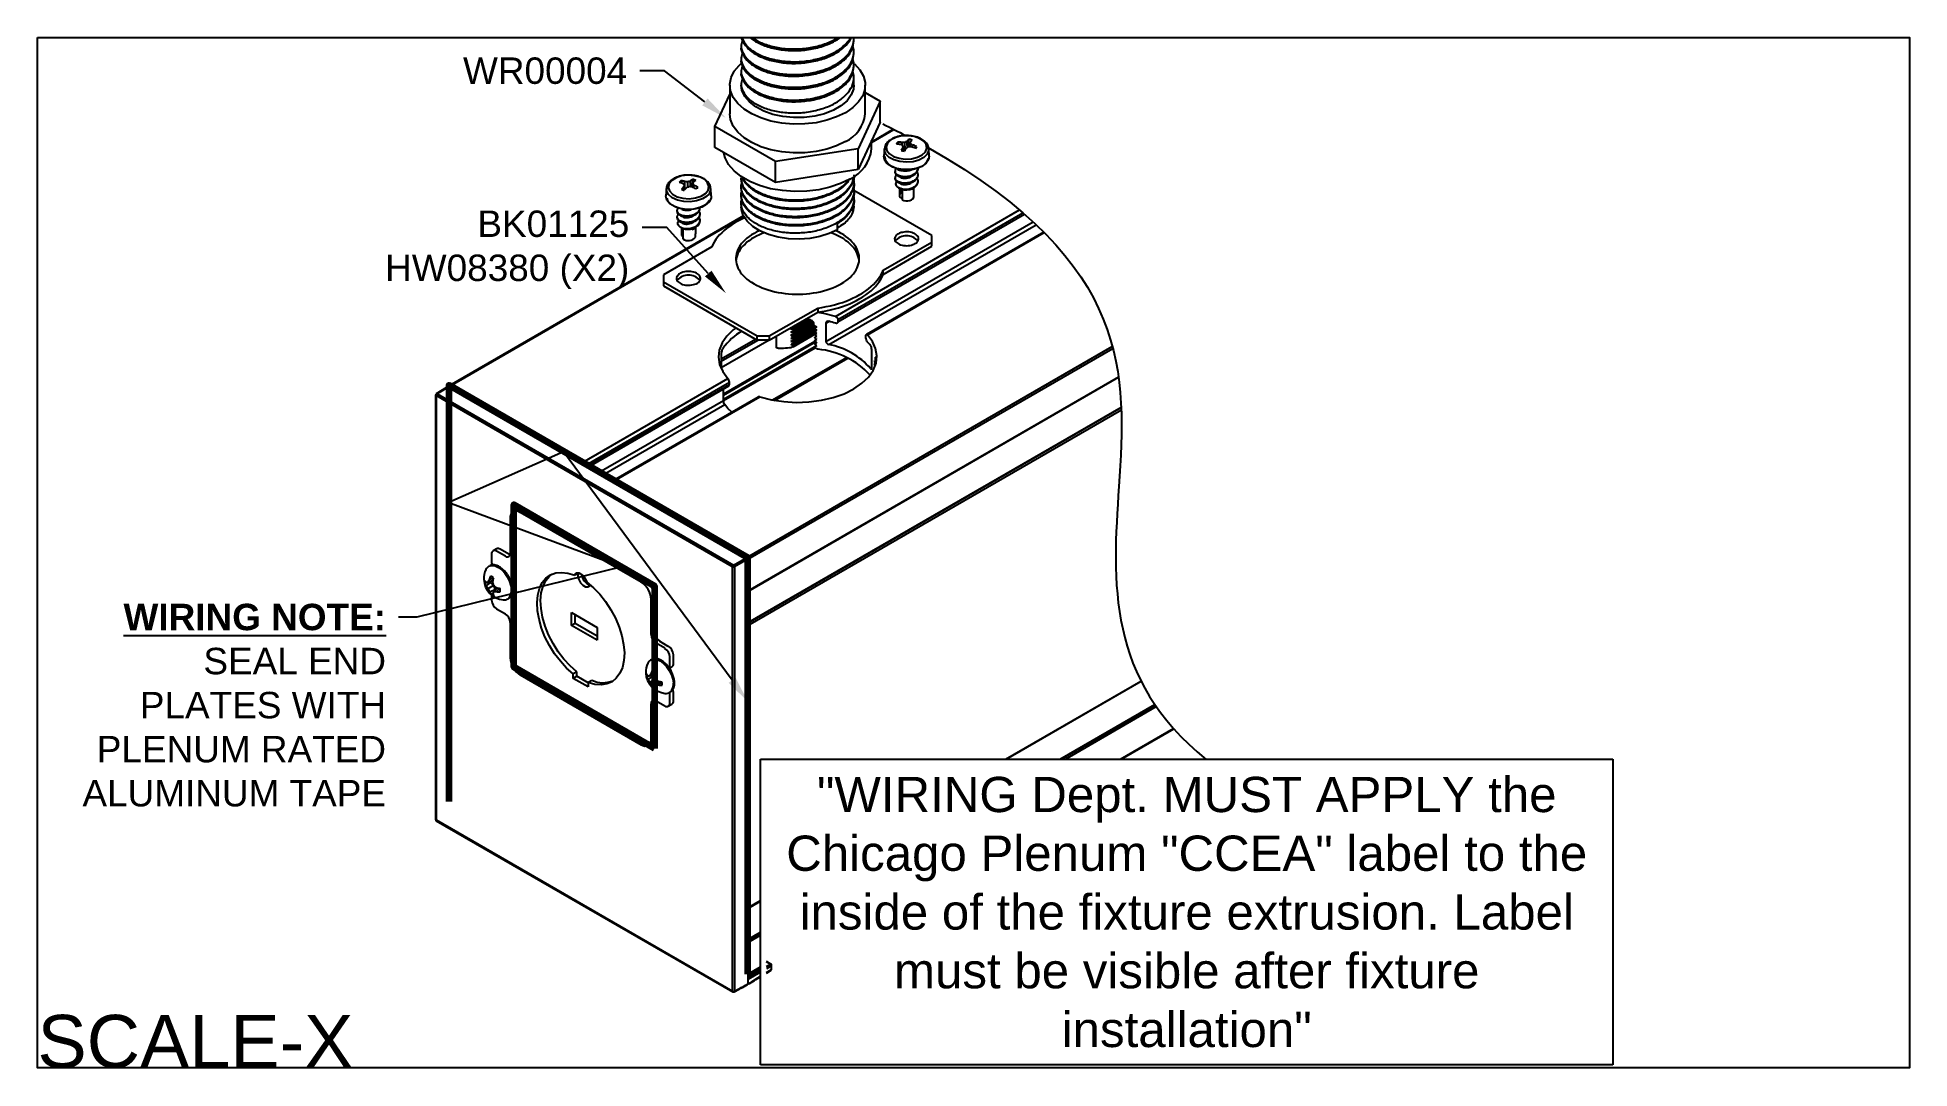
# Model space of a CAD drawing. Extents: x 0 to 13.3, y -7.3 to 0.
import ezdxf
from ezdxf import colors
from ezdxf.entities.mleader import LeaderData, LeaderLine
from ezdxf.math import Vec2, Vec3

# ---------------------------------------------------------------- set-up
doc = ezdxf.new("R2010")
doc.units = 0
doc.header["$LTSCALE"] = 0.5
doc.header["$MEASUREMENT"] = 0
for name, color, linetype in [('End Cap', 92, 'CONTINUOUS'), ('FAB DWG', 221, 'CONTINUOUS'), ('Hardware', 242, 'CONTINUOUS'), ('Housing', 150, 'CONTINUOUS')]:
    doc.layers.add(name, color=color, linetype=linetype)
doc.layers.add('Text-Unprinted', color=131, linetype='CONTINUOUS', plot=False)
doc.styles.add('LSAD_Standard', font='arial.ttf')

msp = doc.modelspace()

# ---------------------------------------------------------------- texts
at = {"layer": 'FAB DWG', "transparency": 16777216, "insert": (8.154, -5.246), "char_height": 0.25, "width": 5.79839, "attachment_point": 2, "style": 'LSAD_Standard', "bg_fill": 16, "box_fill_scale": 1.5, "bg_fill_color": 256, "bg_fill_transparency": 0}
msp.add_mtext('"WIRING Dept. MUST APPLY the Chicago Plenum "CCEA" label to the inside of the fixture extrusion. Label must be visible after fixture installation"', dxfattribs=at)
at = {"layer": 'Text-Unprinted', "ltscale": 0.5, "transparency": 16777216, "style": 'LSAD_Standard'}
msp.add_attdef('SCALE-X', (0, -7.31), 'XEffectiveScaleFactor', height=0.375, dxfattribs=at)

# ---------------------------------------------------------------- linework, layer by layer
at = {"layer": 'End Cap', "transparency": 16777216}
for p, q in [((2.92, -2.472), (2.83, -2.528)), ((2.926, -2.473), (2.835, -2.529)), ((2.926, -2.473), (5.033, -3.689)), ((2.825, -2.537), (2.825, -5.548)), ((4.932, -3.755), (2.828, -2.541)), ((2.828, -2.541), (2.828, -5.552)), ((2.835, -2.529), (4.939, -3.743)), ((4.939, -3.743), (5.033, -3.689)), ((5.04, -3.701), (4.946, -3.756)), ((5.04, -3.701), (5.04, -6.713)), ((4.932, -6.767), (4.932, -3.755)), ((4.946, -3.756), (4.946, -6.767)), ((2.828, -5.552), (4.932, -6.767)), ((2.83, -5.557), (4.934, -6.771)), ((5.04, -6.667), (5.13, -6.615)), ((5.13, -6.631), (5.04, -6.683)), ((5.204, -6.574), (5.172, -6.556)), ((5.2, -6.575), (5.172, -6.559)), ((5.172, -6.591), (5.2, -6.575)), ((5.207, -6.587), (5.172, -6.607)), ((5.172, -6.634), (5.207, -6.613)), ((5.172, -6.638), (5.205, -6.617)), ((5.207, -6.613), (5.207, -6.587)), ((5.209, -6.609), (5.209, -6.583)), ((4.943, -6.771), (4.975, -6.754)), ((4.946, -6.767), (4.977, -6.75)), ((5.098, -6.683), (5.13, -6.664)), ((5.1, -6.679), (5.13, -6.66))]:
    msp.add_line(p, q, dxfattribs=at)
for centre, radius, start, end in [((2.835, -2.537), 0.01, 121.7291, 180), ((2.83, -2.536), 0.0048, 184.1293, 247.1908), ((2.843, -2.542), 0.0154, 123.2297, 177.3477), ((2.832, -2.533), 0.00487, 53.4892, 117.3259), ((4.947, -3.756), 0.0154, 123.2297, 177.3477), ((4.939, -3.742), 0.0154, 242.6565, 296.7662), ((4.93, -3.757), 0.0159, 3.5222, 56.4778), ((2.835, -5.548), 0.01, 180, 240.0027), ((2.83, -5.548), 0.0048, 184.1293, 247.1908), ((2.832, -5.553), 0.0048, 172.814, 235.8738), ((5.202, -6.579), 0.00495, 65.3602, 124.6041), ((5.192, -6.587), 0.0149, 1.7215, 58.2785), ((5.199, -6.583), 0.01, 0, 60.0027), ((5.199, -6.609), 0.01, 301.7291, 0), ((5.202, -6.613), 0.00494, 307.033, 6.4015), ((5.205, -6.583), 0.00495, 295.3879, 354.638), ((5.205, -6.608), 0.00495, 295.3879, 354.638), ((4.939, -6.753), 0.0154, 242.6565, 296.7662), ((4.936, -6.767), 0.0048, 172.814, 235.8738), ((4.939, -6.762), 0.01, 240.0027, 298.2656), ((4.941, -6.767), 0.00487, 302.6721, 6.5147)]:
    msp.add_arc(centre, radius, start, end, dxfattribs=at)
for centre, major_axis, ratio, start_param, end_param in [((2.926, -2.481), (-0.005, 0.00866), 0.577206, 5.498021, 6.300635), ((5.033, -3.697), (-0.005, 0.00866), 0.577557, 3.927224, 5.497716), ((5.04, -2.641), (2.561, 4.283), 0.587369, 3.918493, 3.935981), ((5.04, -2.641), (2.431, 4.358), 0.567218, 3.918447, 3.935936)]:
    msp.add_ellipse(centre, major_axis=major_axis, ratio=ratio, start_param=start_param, end_param=end_param, dxfattribs=at)
for points in [[(4.975, -6.754), (4.98, -6.752), (5.001, -6.74), (5.022, -6.729), (5.038, -6.72)], [(5.037, -6.72), (5.042, -6.717), (5.063, -6.705), (5.083, -6.692), (5.098, -6.683)]]:
    msp.add_open_spline(points, degree=3, knots=[0, 0, 0, 0, 0.250002, 1, 1, 1, 1], dxfattribs=at)
at = {"layer": 'FAB DWG', "color": 1, "lineweight": 90, "ltscale": 0.5, "transparency": 16777216}
msp.add_lwpolyline([(5.04, -6.646), (5.04, -3.693), (2.918, -2.468), (2.918, -5.422)], dxfattribs=at)
msp.add_lwpolyline([(4.379, -5.044), (3.38, -4.468), (3.38, -3.314), (4.379, -3.891)], close=True, dxfattribs=at)
at = {"layer": 'Hardware', "linetype": 'Continuous', "transparency": 16777216}
for p, q in [((4.993, -0.054), (4.993, -0.066)), ((5.793, -0.111), (5.793, -0.1)), ((4.993, -0.145), (4.993, -0.157)), ((4.993, -0.236), (4.993, -0.247)), ((5.793, -0.202), (5.793, -0.191)), ((4.913, -0.338), (4.913, -0.542)), ((4.993, -0.327), (4.993, -0.338)), ((5.793, -0.338), (5.793, -0.281)), ((5.873, -0.542), (5.873, -0.338)), ((5.873, -0.391), (5.978, -0.452)), ((4.807, -0.633), (4.913, -0.405)), ((5.978, -0.452), (5.822, -0.79)), ((5.978, -0.6), (5.978, -0.452)), ((5.236, -0.88), (4.807, -0.633)), ((4.807, -0.781), (4.807, -0.633)), ((5.978, -0.6), (5.822, -0.938)), ((5.236, -1.029), (4.807, -0.781)), ((5.822, -0.79), (5.236, -0.88)), ((5.822, -0.938), (5.822, -0.79)), ((5.918, -0.79), (5.918, -0.731)), ((6.009, -0.791), (6.005, -0.843)), ((6.009, -0.791), (6.009, -0.788)), ((6.109, -0.757), (6.104, -0.743)), ((6.134, -0.764), (6.134, -0.746)), ((6.144, -0.805), (6.139, -0.767)), ((6.143, -0.805), (6.14, -0.78)), ((6.157, -0.795), (6.155, -0.745)), ((6.174, -0.779), (6.169, -0.737)), ((6.179, -0.777), (6.182, -0.723)), ((6.188, -0.776), (6.193, -0.742)), ((6.19, -0.776), (6.193, -0.754)), ((6.207, -0.779), (6.208, -0.763)), ((6.234, -0.782), (6.238, -0.773)), ((6.327, -0.843), (6.324, -0.791)), ((6.324, -0.791), (6.324, -0.793)), ((5.236, -1.029), (5.236, -0.88)), ((6.248, -0.933), (6.248, -0.928)), ((4.571, -1.033), (4.566, -1.016)), ((4.59, -1.083), (4.587, -1.057)), ((4.595, -1.077), (4.591, -1.044)), ((4.592, -1.055), (4.594, -1.023)), ((4.615, -1.062), (4.614, -1.024)), ((4.635, -1.059), (4.631, -1.019)), ((4.643, -1.06), (4.65, -1.007)), ((4.645, -1.061), (4.648, -1.038)), ((4.658, -1.067), (4.66, -1.049)), ((4.993, -0.997), (4.993, -1.004)), ((4.993, -1.055), (4.993, -1.063)), ((5.822, -0.938), (5.236, -1.029)), ((5.793, -1.034), (5.793, -1.026)), ((6.084, -0.95), (6.084, -0.955)), ((6.084, -0.995), (6.084, -1.001)), ((6.136, -0.945), (6.136, -0.94)), ((6.136, -0.991), (6.136, -0.985)), ((6.136, -1.036), (6.136, -1.031)), ((6.248, -0.978), (6.248, -0.972)), ((6.248, -1.023), (6.248, -1.018)), ((4.462, -1.072), (4.459, -1.124)), ((4.78, -1.124), (4.777, -1.072)), ((4.993, -1.114), (4.993, -1.121)), ((4.993, -1.172), (4.993, -1.201)), ((5.787, -1.176), (5.793, -1.201)), ((5.793, -1.092), (5.793, -1.085)), ((5.793, -1.15), (5.793, -1.143)), ((6.11, -1.066), (6.126, -1.076)), ((6.116, -1.07), (6.116, -1.131)), ((6.116, -1.131), (6.116, -1.132)), ((6.116, -1.132), (6.134, -1.141)), ((6.134, -1.085), (6.134, -1.153)), ((6.21, -1.073), (6.201, -1.079)), ((6.201, -1.079), (6.201, -1.076)), ((6.217, -1.131), (6.217, -1.066)), ((4.537, -1.229), (4.537, -1.235)), ((4.537, -1.274), (4.537, -1.28)), ((4.573, -1.267), (4.573, -1.261)), ((4.573, -1.312), (4.573, -1.306)), ((4.701, -1.257), (4.701, -1.252)), ((4.701, -1.303), (4.701, -1.297)), ((5.676, -1.364), (5.676, -1.321)), ((4.563, -1.347), (4.576, -1.355)), ((4.569, -1.35), (4.569, -1.393)), ((4.57, -1.406), (4.58, -1.413)), ((4.58, -1.361), (4.58, -1.429)), ((4.645, -1.361), (4.658, -1.352)), ((4.656, -1.358), (4.645, -1.363)), ((4.645, -1.363), (4.655, -1.359)), ((4.645, -1.363), (4.645, -1.361)), ((4.655, -1.359), (4.658, -1.357)), ((4.67, -1.393), (4.67, -1.347))]:
    msp.add_line(p, q, dxfattribs=at)
at = {"layer": 'Hardware', "transparency": 16777216}
for p, q in [((6.345, -1.404), (5.793, -1.085)), ((6.001, -1.651), (6.345, -1.453)), ((6.345, -1.453), (6.345, -1.404)), ((6.345, -1.482), (6.345, -1.453)), ((4.784, -1.486), (4.441, -1.685)), ((6.001, -1.681), (6.345, -1.482)), ((4.441, -1.685), (4.441, -1.734)), ((6.001, -1.681), (6.001, -1.651)), ((4.441, -1.734), (5.107, -2.118)), ((4.441, -1.734), (4.441, -1.763)), ((4.441, -1.763), (5.107, -2.148)), ((5.192, -2.118), (5.536, -1.92)), ((5.192, -2.148), (5.536, -1.949)), ((5.536, -1.92), (5.536, -1.949)), ((5.107, -2.118), (5.192, -2.118)), ((5.107, -2.148), (5.107, -2.118)), ((5.192, -2.118), (5.192, -2.148)), ((5.192, -2.148), (5.107, -2.148)), ((3.355, -3.411), (3.355, -3.661)), ((3.401, -3.35), (3.376, -3.365)), ((4.283, -3.865), (3.426, -3.37)), ((4.308, -3.85), (3.451, -3.355)), ((3.222, -3.666), (3.222, -3.727)), ((3.258, -3.628), (3.233, -3.643)), ((3.32, -3.681), (3.258, -3.645)), ((3.345, -3.666), (3.283, -3.631)), ((3.837, -3.801), (3.812, -3.815)), ((3.222, -3.957), (3.222, -3.992)), ((4.379, -4.223), (4.379, -3.973)), ((3.258, -4.054), (3.32, -4.089)), ((3.789, -4.081), (3.971, -4.186)), ((3.789, -4.172), (3.789, -4.081)), ((3.814, -4.157), (3.814, -4.096)), ((4.354, -4.237), (4.354, -3.987)), ((3.355, -4.151), (3.355, -4.401)), ((3.814, -4.157), (3.789, -4.172)), ((3.971, -4.277), (3.789, -4.172)), ((3.971, -4.248), (3.814, -4.157)), ((3.971, -4.186), (3.971, -4.277)), ((4.451, -4.334), (4.389, -4.298)), ((4.476, -4.32), (4.414, -4.284)), ((4.512, -4.442), (4.512, -4.381)), ((3.827, -4.501), (3.801, -4.515)), ((3.801, -4.547), (3.801, -4.515)), ((3.827, -4.532), (3.827, -4.501)), ((4.484, -4.475), (4.501, -4.465)), ((4.486, -4.457), (4.486, -4.395)), ((3.426, -4.523), (4.283, -5.018)), ((3.827, -4.532), (3.801, -4.547)), ((3.907, -4.608), (3.801, -4.547)), ((3.907, -4.578), (3.827, -4.532)), ((3.933, -4.562), (3.907, -4.576)), ((3.907, -4.576), (3.907, -4.608)), ((4.512, -4.707), (4.512, -4.646)), ((4.354, -4.977), (4.354, -4.727)), ((4.379, -4.963), (4.379, -4.712)), ((4.389, -4.707), (4.451, -4.742)), ((4.476, -4.745), (4.501, -4.73)), ((4.486, -4.722), (4.486, -4.661)), ((4.333, -5.023), (4.358, -5.008))]:
    msp.add_line(p, q, dxfattribs=at)
at = {"layer": 'Hardware', "linetype": 'Continuous', "lineweight": 25, "transparency": 16777216}
for p, q in [((3.234, -3.837), (3.206, -3.848)), ((3.196, -3.866), (3.172, -3.875)), ((3.214, -3.867), (3.182, -3.891)), ((3.229, -3.856), (3.195, -3.866)), ((3.236, -3.889), (3.196, -3.912)), ((3.207, -3.863), (3.214, -3.867)), ((3.246, -3.919), (3.209, -3.935)), ((3.214, -3.867), (3.233, -3.886)), ((3.264, -3.906), (3.235, -3.933)), ((3.237, -3.89), (3.246, -3.919)), ((3.246, -3.919), (3.246, -3.923)), ((3.281, -3.91), (3.256, -3.931)), ((3.371, -3.913), (3.37, -3.908)), ((4.382, -4.5), (4.354, -4.511)), ((4.351, -4.527), (4.321, -4.539)), ((4.364, -4.531), (4.331, -4.555)), ((4.378, -4.519), (4.343, -4.53)), ((4.385, -4.552), (4.345, -4.576)), ((4.355, -4.526), (4.364, -4.531)), ((4.395, -4.582), (4.358, -4.599)), ((4.364, -4.531), (4.382, -4.549)), ((4.413, -4.569), (4.384, -4.596)), ((4.386, -4.553), (4.395, -4.582)), ((4.395, -4.582), (4.396, -4.586)), ((4.43, -4.573), (4.405, -4.594)), ((4.52, -4.575), (4.519, -4.57))]:
    msp.add_line(p, q, dxfattribs=at)
at = {"layer": 'Hardware', "linetype": 'Continuous', "transparency": 16777216, "flags": 128}
for points in [[(5.732, -0.534), (5.67, -0.564), (5.6, -0.588), (5.524, -0.605), (5.444, -0.614), (5.362, -0.615), (5.282, -0.608), (5.204, -0.593), (5.133, -0.571), (5.068, -0.542), (5.013, -0.508), (4.969, -0.468), (4.937, -0.425), (4.918, -0.379), (4.913, -0.332), (4.922, -0.285), (4.944, -0.24), (4.979, -0.198), (4.995, -0.183)], [(5.797, -0.188), (5.834, -0.229), (5.86, -0.274), (5.872, -0.32), (5.87, -0.367), (5.855, -0.414), (5.826, -0.458), (5.785, -0.498), (5.732, -0.534)], [(5.793, -0.338), (5.79, -0.366), (5.774, -0.408), (5.744, -0.449), (5.701, -0.485), (5.648, -0.516), (5.585, -0.541), (5.515, -0.558), (5.44, -0.567), (5.364, -0.568), (5.289, -0.561), (5.218, -0.546), (5.153, -0.523), (5.097, -0.493), (5.051, -0.458), (5.018, -0.419), (4.998, -0.376), (4.993, -0.338)], [(5.732, -0.738), (5.67, -0.768), (5.6, -0.792), (5.524, -0.809), (5.444, -0.818), (5.362, -0.819), (5.282, -0.812), (5.204, -0.797), (5.133, -0.775), (5.068, -0.746), (5.013, -0.712), (4.969, -0.672), (4.937, -0.629), (4.918, -0.583), (4.913, -0.542)], [(6.313, -0.828), (6.289, -0.852), (6.254, -0.87), (6.212, -0.882), (6.166, -0.886), (6.119, -0.881), (6.077, -0.869), (6.043, -0.851), (6.019, -0.827), (6.009, -0.801), (6.009, -0.791)], [(6.032, -0.749), (6.022, -0.775), (6.026, -0.801), (6.044, -0.825), (6.074, -0.844), (6.113, -0.857), (6.157, -0.863), (6.202, -0.861), (6.243, -0.85), (6.277, -0.833), (6.3, -0.811), (6.31, -0.785), (6.306, -0.759), (6.288, -0.735), (6.259, -0.716), (6.22, -0.703), (6.176, -0.697), (6.131, -0.699), (6.089, -0.71), (6.055, -0.727), (6.032, -0.749)], [(6.324, -0.793), (6.323, -0.802), (6.313, -0.828)], [(5.764, -1.005), (5.698, -1.037), (5.623, -1.063), (5.543, -1.081), (5.458, -1.091), (5.371, -1.093), (5.285, -1.087), (5.202, -1.073), (5.124, -1.051), (5.054, -1.022), (4.992, -0.986), (4.942, -0.946), (4.904, -0.901), (4.879, -0.853), (4.87, -0.818)], [(6.327, -0.843), (6.323, -0.868), (6.305, -0.893), (6.275, -0.915), (6.235, -0.93), (6.19, -0.938), (6.142, -0.938), (6.096, -0.93), (6.056, -0.914), (6.026, -0.893), (6.009, -0.867), (6.005, -0.843)], [(6.319, -0.857), (6.319, -0.859), (6.308, -0.886), (6.284, -0.91), (6.248, -0.928), (6.204, -0.939), (6.156, -0.941), (6.11, -0.935), (6.069, -0.921), (6.037, -0.901), (6.018, -0.875), (6.014, -0.848), (6.014, -0.844)], [(4.5, -1.014), (4.481, -1.037), (4.475, -1.063), (4.484, -1.089), (4.505, -1.112), (4.538, -1.13), (4.579, -1.141), (4.624, -1.144), (4.669, -1.139), (4.708, -1.126), (4.739, -1.107), (4.758, -1.084), (4.764, -1.058), (4.755, -1.032), (4.734, -1.009), (4.701, -0.992), (4.66, -0.981), (4.615, -0.977), (4.57, -0.982), (4.531, -0.995), (4.5, -1.014)], [(4.78, -1.124), (4.779, -1.141), (4.765, -1.167), (4.738, -1.19), (4.7, -1.207), (4.656, -1.218), (4.608, -1.22), (4.561, -1.214), (4.519, -1.2), (4.487, -1.18), (4.466, -1.155), (4.458, -1.127), (4.459, -1.124)], [(4.75, -1.126), (4.718, -1.146), (4.677, -1.16), (4.632, -1.166), (4.585, -1.164), (4.541, -1.154), (4.504, -1.137), (4.478, -1.115), (4.464, -1.089), (4.462, -1.071)], [(4.768, -1.155), (4.766, -1.159), (4.746, -1.184), (4.713, -1.204), (4.671, -1.217), (4.624, -1.222), (4.577, -1.219), (4.534, -1.207), (4.499, -1.188), (4.476, -1.164), (4.467, -1.141)], [(6.134, -1.153), (6.147, -1.158), (6.161, -1.16), (6.175, -1.159), (6.189, -1.157), (6.201, -1.152), (6.21, -1.146), (6.215, -1.138), (6.217, -1.131)], [(5.676, -1.364), (5.617, -1.392), (5.551, -1.413), (5.479, -1.427), (5.404, -1.432), (5.328, -1.429), (5.255, -1.418), (5.187, -1.399), (5.126, -1.373), (5.075, -1.341), (5.035, -1.304), (5.008, -1.263), (4.994, -1.22), (4.993, -1.201)]]:
    msp.add_lwpolyline(points, dxfattribs=at)
at = {"layer": 'Hardware', "transparency": 16777216, "flags": 128}
for points in [[(5.019, -1.28), (4.998, -1.289), (4.974, -1.301), (4.951, -1.314), (4.929, -1.327), (4.909, -1.341), (4.889, -1.355), (4.871, -1.37), (4.855, -1.386), (4.839, -1.401), (4.825, -1.418), (4.813, -1.434), (4.802, -1.452), (4.792, -1.469), (4.784, -1.486)], [(5.122, -1.371), (5.122, -1.371), (5.102, -1.38), (5.084, -1.39), (5.066, -1.401), (5.05, -1.412), (5.034, -1.424), (5.021, -1.436), (5.008, -1.449), (4.996, -1.462), (4.986, -1.476), (4.978, -1.489), (4.97, -1.504), (4.964, -1.518), (4.96, -1.532), (4.957, -1.547), (4.956, -1.562), (4.956, -1.576), (4.957, -1.591), (4.96, -1.606), (4.964, -1.62), (4.97, -1.634), (4.978, -1.648), (4.986, -1.662), (4.996, -1.676), (5.008, -1.689), (5.021, -1.702), (5.034, -1.714), (5.05, -1.726), (5.066, -1.737), (5.084, -1.748)], [(5.156, -1.386), (5.142, -1.391), (5.122, -1.4), (5.102, -1.41), (5.084, -1.42), (5.066, -1.43), (5.05, -1.442), (5.034, -1.453), (5.021, -1.466), (5.008, -1.478), (4.996, -1.491), (4.986, -1.505), (4.978, -1.519), (4.97, -1.533), (4.964, -1.547), (4.96, -1.562), (4.957, -1.576), (4.956, -1.584)], [(5.084, -1.748), (5.102, -1.758), (5.122, -1.767), (5.142, -1.776), (5.163, -1.784), (5.185, -1.791), (5.208, -1.798), (5.231, -1.804), (5.255, -1.809), (5.28, -1.813), (5.304, -1.816), (5.329, -1.819), (5.355, -1.821), (5.38, -1.821), (5.406, -1.821), (5.431, -1.821), (5.456, -1.819), (5.481, -1.816), (5.506, -1.813), (5.53, -1.809), (5.554, -1.804), (5.578, -1.798), (5.601, -1.791), (5.623, -1.784), (5.644, -1.776), (5.664, -1.767), (5.684, -1.758), (5.702, -1.748), (5.72, -1.737), (5.736, -1.726), (5.751, -1.714), (5.765, -1.702), (5.778, -1.689), (5.789, -1.676), (5.799, -1.662), (5.808, -1.648), (5.815, -1.634), (5.821, -1.62), (5.826, -1.606), (5.829, -1.591), (5.83, -1.576), (5.83, -1.562), (5.829, -1.547), (5.826, -1.532), (5.821, -1.518), (5.815, -1.504), (5.808, -1.489), (5.799, -1.476), (5.789, -1.462), (5.778, -1.449), (5.765, -1.436), (5.751, -1.424), (5.736, -1.412), (5.72, -1.401), (5.702, -1.39), (5.684, -1.38), (5.664, -1.371), (5.663, -1.37)], [(5.83, -1.584), (5.829, -1.576), (5.826, -1.562), (5.821, -1.547), (5.815, -1.533), (5.808, -1.519), (5.799, -1.505), (5.789, -1.491), (5.778, -1.478), (5.765, -1.466), (5.751, -1.453), (5.736, -1.442), (5.72, -1.43), (5.702, -1.42), (5.684, -1.41), (5.664, -1.4), (5.644, -1.391), (5.63, -1.386)], [(6.106, -1.463), (6.115, -1.468), (6.124, -1.471), (6.134, -1.474), (6.145, -1.476), (6.156, -1.477), (6.168, -1.478), (6.179, -1.477), (6.19, -1.476), (6.201, -1.473), (6.211, -1.47), (6.22, -1.467), (6.228, -1.462), (6.236, -1.457), (6.241, -1.451), (6.246, -1.445), (6.249, -1.439), (6.251, -1.433), (6.251, -1.426), (6.25, -1.42), (6.247, -1.413), (6.243, -1.407), (6.237, -1.402), (6.23, -1.396), (6.222, -1.392), (6.213, -1.388), (6.203, -1.384), (6.193, -1.382), (6.182, -1.38), (6.171, -1.38), (6.159, -1.38), (6.148, -1.381), (6.137, -1.383), (6.127, -1.385), (6.117, -1.389), (6.108, -1.393), (6.1, -1.398), (6.094, -1.403), (6.089, -1.409), (6.085, -1.415), (6.082, -1.421), (6.081, -1.428), (6.082, -1.434), (6.084, -1.441), (6.087, -1.447), (6.092, -1.453), (6.099, -1.458), (6.106, -1.463)], [(4.559, -1.744), (4.568, -1.748), (4.577, -1.752), (4.588, -1.755), (4.598, -1.757), (4.61, -1.758), (4.621, -1.758), (4.632, -1.758), (4.643, -1.756), (4.654, -1.754), (4.664, -1.751), (4.673, -1.747), (4.682, -1.743), (4.689, -1.738), (4.695, -1.732), (4.699, -1.726), (4.702, -1.72), (4.704, -1.713), (4.704, -1.707), (4.703, -1.7), (4.7, -1.694), (4.696, -1.688), (4.69, -1.682), (4.683, -1.677), (4.675, -1.672), (4.666, -1.668), (4.657, -1.665), (4.646, -1.663), (4.635, -1.661), (4.624, -1.66), (4.612, -1.66), (4.601, -1.661), (4.59, -1.663), (4.58, -1.666), (4.57, -1.669), (4.561, -1.673), (4.554, -1.678), (4.547, -1.684), (4.542, -1.689), (4.538, -1.695), (4.535, -1.702), (4.534, -1.708), (4.535, -1.715), (4.537, -1.721), (4.541, -1.728), (4.546, -1.734), (4.552, -1.739), (4.559, -1.744)], [(5.536, -1.92), (5.566, -1.916), (5.596, -1.91), (5.626, -1.904), (5.655, -1.897), (5.683, -1.888), (5.711, -1.88), (5.737, -1.87), (5.763, -1.86), (5.788, -1.848), (5.812, -1.837), (5.835, -1.824), (5.857, -1.811), (5.877, -1.797), (5.896, -1.783), (5.914, -1.768), (5.931, -1.752), (5.946, -1.736), (5.96, -1.72), (5.973, -1.703), (5.984, -1.686), (5.993, -1.669), (6.001, -1.651)], [(5.536, -1.949), (5.566, -1.945), (5.596, -1.939), (5.626, -1.933), (5.655, -1.926), (5.683, -1.918), (5.711, -1.909), (5.737, -1.899), (5.763, -1.889), (5.788, -1.878), (5.812, -1.866), (5.835, -1.853), (5.857, -1.84), (5.877, -1.826), (5.896, -1.812), (5.914, -1.797), (5.931, -1.782), (5.946, -1.766), (5.96, -1.749), (5.973, -1.733), (5.984, -1.716), (5.993, -1.698), (6.001, -1.681)], [(3.345, -3.666), (3.352, -3.67), (3.354, -3.67)], [(3.801, -4.515), (3.754, -4.474), (3.71, -4.426), (3.669, -4.372), (3.632, -4.314), (3.601, -4.253), (3.576, -4.19), (3.559, -4.128), (3.548, -4.067), (3.545, -4.009), (3.55, -3.956), (3.562, -3.909), (3.581, -3.868), (3.607, -3.836), (3.64, -3.813), (3.677, -3.799), (3.719, -3.795), (3.764, -3.8), (3.812, -3.815)], [(3.827, -4.501), (3.78, -4.459), (3.735, -4.411), (3.694, -4.358), (3.658, -4.299), (3.627, -4.238), (3.602, -4.176), (3.584, -4.113), (3.573, -4.052), (3.57, -3.995), (3.575, -3.941), (3.587, -3.894), (3.607, -3.854), (3.633, -3.821), (3.649, -3.808)], [(3.812, -3.815), (3.818, -3.805), (3.828, -3.799), (3.841, -3.799), (3.854, -3.805), (3.868, -3.815), (3.88, -3.83), (3.89, -3.847), (3.897, -3.865)], [(3.837, -3.801), (3.835, -3.821), (3.841, -3.845), (3.853, -3.869), (3.87, -3.887), (3.889, -3.898), (3.906, -3.899), (3.919, -3.89), (3.922, -3.884)], [(3.897, -3.865), (3.944, -3.904), (3.99, -3.951), (4.031, -4.003), (4.069, -4.061), (4.101, -4.121), (4.127, -4.184), (4.147, -4.246), (4.159, -4.308), (4.164, -4.366), (4.161, -4.421), (4.15, -4.469), (4.132, -4.511), (4.107, -4.545), (4.077, -4.571), (4.04, -4.587), (3.999, -4.593), (3.954, -4.59), (3.907, -4.576)], [(4.38, -4.703), (4.38, -4.705), (4.379, -4.712)]]:
    msp.add_lwpolyline(points, dxfattribs=at)
at = {"layer": 'Hardware', "linetype": 'Continuous', "lineweight": 25, "transparency": 16777216, "flags": 128}
for points in [[(3.209, -3.75), (3.225, -3.747), (3.247, -3.75), (3.27, -3.761), (3.294, -3.778), (3.316, -3.802), (3.335, -3.829), (3.349, -3.859), (3.359, -3.89), (3.363, -3.919)], [(4.358, -4.413), (4.373, -4.41), (4.395, -4.413), (4.418, -4.424), (4.442, -4.441), (4.464, -4.464), (4.483, -4.491), (4.498, -4.521), (4.508, -4.552), (4.512, -4.581)]]:
    msp.add_lwpolyline(points, dxfattribs=at)
at = {"layer": 'Hardware', "linetype": 'Continuous', "transparency": 16777216}
for centre, radius, start, end in [((5.632, -0.518), 0.242, 294.4756, 354.2042), ((5.653, -0.763), 0.266, 294.6119, 354.068), ((6.127, -0.769), 0.0353, 132.3475, 158.5244), ((6.051, -1.236), 0.482, 81.2332, 84.8445), ((6.075, -1.163), 0.422, 81.9363, 86.0986), ((5.942, -1.135), 0.418, 61.8659, 64.132), ((6.54, -1.014), 0.464, 149.661, 152.6363), ((6.17, -1.233), 0.489, 91.7836, 94.2055), ((8.196, -0.709), 2.058, 181.6246, 181.9799), ((6.775, -1.164), 0.72, 148.2239, 150.1625), ((6.32, -1.04), 0.338, 116.4935, 119.2666), ((6.435, -1.19), 0.488, 121.8616, 123.8829), ((6.335, -0.874), 0.215, 135.5648, 140.5305), ((6.171, -1.341), 0.566, 87.2451, 89.3357), ((6.169, -0.832), 0.11, 70.9362, 83.2026), ((6.432, -0.928), 0.303, 138.6944, 142.1461), ((5.281, -0.781), 0.912, 1.7307, 2.4257), ((5.992, -1.092), 0.393, 56.7431, 59.271), ((6.032, -1.323), 0.572, 69.8216, 73.0431), ((6.062, -1.22), 0.48, 68.5062, 72.325), ((6.205, -0.761), 0.0353, 312.3475, 338.5244), ((6.164, -0.697), 0.11, 250.9362, 263.2026), ((4.592, -1.06), 0.0509, 120.1614, 140.6643), ((4.457, -1.432), 0.415, 72.8977, 76.7189), ((4.492, -1.37), 0.362, 73.7075, 78.1583), ((4.886, -1.353), 0.421, 135.2523, 138.8285), ((4.345, -1.336), 0.381, 49.8473, 52.0251), ((5.057, -1.202), 0.492, 161.2957, 162.8278), ((4.569, -1.494), 0.472, 84.546, 87.0095), ((4.819, -1.539), 0.519, 111.9767, 114.0506), ((4.745, -1.396), 0.394, 106.7726, 109.4165), ((4.547, -1.617), 0.565, 80.0056, 82.0817), ((4.776, -1.225), 0.252, 120.0152, 125.057), ((4.406, -1.565), 0.558, 61.4535, 64.5917), ((5.327, -1.286), 0.723, 159.0165, 159.9332), ((4.402, -1.305), 0.364, 44.8725, 47.3341), ((4.628, -1.093), 0.0889, 61.5677, 75.6813), ((4.835, -1.275), 0.308, 122.241, 126.2718), ((4.458, -1.457), 0.455, 59.9475, 63.7668), ((4.611, -0.998), 0.0889, 241.5677, 255.6813), ((5.004, -1.474), 0.569, 134.0885, 136.7658), ((4.647, -1.031), 0.0509, 300.1614, 320.6643), ((4.713, -1.074), 0.0641, 305.2575, 1.9159), ((6.166, -0.941), 0.138, 257.8098, 283.5967), ((6.179, -0.999), 0.0801, 285.4212, 292.7995), ((4.619, -1.227), 0.133, 250.2341, 276.6872), ((4.618, -1.377), 0.0647, 234.0293, 322.4586), ((4.632, -1.265), 0.0966, 277.6897, 284.2033)]:
    msp.add_arc(centre, radius, start, end, dxfattribs=at)
at = {"layer": 'Hardware', "transparency": 16777216}
for centre, radius, start, end in [((6.166, -1.515), 0.108, 41.3174, 138.6826), ((4.619, -1.795), 0.108, 41.3174, 138.6826), ((3.398, -3.404), 0.0437, 50.7967, 189.214), ((3.422, -3.396), 0.0503, 54.3824, 114.3071), ((3.244, -3.662), 0.0218, 50.7967, 189.214), ((3.268, -3.651), 0.0251, 54.3824, 114.3071), ((3.333, -3.664), 0.0218, 230.7967, 9.214), ((3.299, -3.724), 0.0768, 182.6055, 194.552), ((3.949, -3.801), 0.0887, 185.3027, 252.0279), ((4.226, -3.979), 0.154, 2.6055, 57.3945), ((4.2, -3.994), 0.154, 2.6055, 57.3945), ((3.299, -3.989), 0.0768, 182.6055, 237.3945), ((3.278, -4.154), 0.0768, 2.6055, 57.3945), ((4.43, -4.234), 0.0768, 182.6055, 237.3945), ((4.456, -4.219), 0.0768, 182.6055, 237.3945), ((4.41, -4.399), 0.0768, 2.6055, 57.3945), ((4.435, -4.384), 0.0768, 2.6055, 57.3945), ((3.508, -4.394), 0.154, 182.6055, 237.3945), ((4.465, -4.46), 0.0218, 325.0402, 9.214), ((4.488, -4.445), 0.024, 304.0564, 7.2558), ((4.013, -4.382), 0.196, 245.989, 291.7295), ((4.41, -4.664), 0.0768, 2.6055, 12.2802), ((4.435, -4.649), 0.0768, 2.6055, 16.6733), ((4.375, -4.724), 0.0218, 50.7967, 189.214), ((4.465, -4.726), 0.0218, 230.7967, 9.214), ((4.488, -4.71), 0.024, 304.0564, 7.2558), ((4.311, -4.984), 0.0437, 230.7967, 9.214), ((4.332, -4.969), 0.048, 304.0564, 7.2558)]:
    msp.add_arc(centre, radius, start, end, dxfattribs=at)
at = {"layer": 'Hardware', "linetype": 'Continuous', "lineweight": 25, "transparency": 16777216}
for centre, radius, start, end in [((3.318, -3.84), 0.151, 154.7008, 182.0234), ((3.318, -3.84), 0.151, 182.0234, 265.2938), ((3.223, -3.824), 0.0587, 208.6044, 224.0438), ((3.25, -3.861), 0.0793, 173.5539, 190.4928), ((3.226, -3.795), 0.048, 110.4659, 156.6869), ((3.338, -3.938), 0.161, 145.6291, 153.4179), ((3.388, -3.9), 0.19, 155.6644, 163.8393), ((3.193, -3.889), 0.07, 52.9088, 71.3159), ((3.511, -3.912), 0.287, 164.0251, 169.558), ((3.236, -3.849), 0.069, 202.3365, 218.0324), ((3.203, -3.766), 0.101, 257.5609, 265.4031), ((3.3, -3.826), 0.135, 208.8429, 219.6442), ((3.328, -3.856), 0.143, 203.3373, 213.8486), ((3.281, -3.902), 0.0796, 205.1832, 219.7932), ((3.262, -3.897), 0.07, 232.9088, 251.3159), ((3.45, -3.833), 0.223, 186.8999, 194.0567), ((3.325, -3.963), 0.0944, 161.5852, 170.6559), ((3.298, -3.924), 0.0704, 199.8009, 213.9524), ((3.381, -3.718), 0.224, 229.0061, 236.0377), ((3.227, -3.76), 0.173, 272.6252, 279.6675), ((3.34, -3.608), 0.307, 254.0503, 259.1639), ((3.29, -3.738), 0.196, 260.1104, 267.9402), ((3.204, -3.925), 0.0793, 353.5539, 10.4928), ((3.311, -3.943), 0.0479, 263.2286, 309.0804), ((3.289, -3.928), 0.074, 314.7116, 6.8913), ((4.467, -4.503), 0.151, 154.7008, 182.4846), ((4.467, -4.503), 0.151, 182.4846, 265.2938), ((4.371, -4.488), 0.0574, 208.9214, 224.5261), ((4.4, -4.524), 0.0804, 174.0931, 190.8762), ((4.375, -4.458), 0.0481, 110.739, 156.6393), ((4.487, -4.6), 0.16, 146.2318, 154.0958), ((4.537, -4.562), 0.189, 156.0747, 164.2861), ((4.342, -4.551), 0.069, 53.3215, 71.9158), ((4.658, -4.572), 0.285, 164.3877, 169.9665), ((4.384, -4.513), 0.0678, 202.591, 218.4278), ((4.35, -4.427), 0.103, 258.6179, 266.2662), ((4.448, -4.49), 0.134, 209.1627, 220.001), ((4.477, -4.518), 0.144, 203.6782, 214.1587), ((4.431, -4.564), 0.0808, 205.5415, 220.0377), ((4.41, -4.561), 0.069, 233.3215, 251.9158), ((4.598, -4.495), 0.223, 187.2356, 194.4065), ((4.474, -4.625), 0.0943, 162.3536, 171.5234), ((4.448, -4.586), 0.0718, 200.2208, 214.2361), ((4.529, -4.38), 0.225, 229.3728, 236.3891), ((4.374, -4.421), 0.175, 273.3576, 280.3006), ((4.487, -4.268), 0.31, 254.4852, 259.5467), ((4.438, -4.4), 0.196, 260.5865, 268.372), ((4.352, -4.588), 0.0804, 354.0931, 10.8762), ((4.46, -4.607), 0.0478, 263.186, 309.3933), ((4.438, -4.591), 0.0749, 315.134, 7.3572)]:
    msp.add_arc(centre, radius, start, end, dxfattribs=at)
at = {"layer": 'Hardware', "linetype": 'Continuous', "transparency": 16777216}
for centre, major_axis, ratio, start_param, end_param in [((6.166, -1.154), (-0.0217, 0.0742), 0.616927, 0.236759, 1.093616), ((4.619, -1.434), (-0.0354, 0.0761), 0.475526, 0.121253, 0.978109), ((4.619, -1.434), (0.018, 0.131), 0.360292, 4.899442, 5.081972)]:
    msp.add_ellipse(centre, major_axis=major_axis, ratio=ratio, start_param=start_param, end_param=end_param, dxfattribs=at)
for points, knots in [([(4.993, 0), (4.996, -0.01), (5.01, -0.039), (5.042, -0.084), (5.107, -0.129), (5.191, -0.162), (5.288, -0.182), (5.392, -0.186), (5.498, -0.174), (5.596, -0.147), (5.679, -0.106), (5.74, -0.057), (5.768, -0.019), (5.776, 0)], [0.0369038, 0.0369038, 0.0369038, 0.0369038, 0.0833276, 0.1652108, 0.2499943, 0.3347778, 0.416661, 0.4985441, 0.5833276, 0.6681111, 0.7499943, 0.8318774, 0.9077691, 0.9077691, 0.9077691, 0.9077691]), ([(4.998, 0), (5, -0.007), (5.011, -0.032), (5.042, -0.073), (5.107, -0.118), (5.191, -0.151), (5.288, -0.17), (5.392, -0.175), (5.498, -0.163), (5.596, -0.135), (5.679, -0.095), (5.737, -0.048), (5.762, -0.015), (5.77, 0)], [0.1010208, 0.1010208, 0.1010208, 0.1010208, 0.1277778, 0.2014629, 0.2777579, 0.354053, 0.427738, 0.5014231, 0.5777182, 0.6540132, 0.7276983, 0.8013834, 0.8558667, 0.8558667, 0.8558667, 0.8558667]), ([(5.055, 0), (5.07, -0.013), (5.112, -0.04), (5.191, -0.072), (5.288, -0.091), (5.392, -0.096), (5.498, -0.084), (5.596, -0.056), (5.66, -0.025), (5.69, -0.005), (5.696, 0)], [0.179735, 0.179735, 0.179735, 0.179735, 0.2499943, 0.3347778, 0.416661, 0.4985441, 0.5833276, 0.6681111, 0.7499943, 0.7738699, 0.7738699, 0.7738699, 0.7738699]), ([(5.069, 0), (5.082, -0.009), (5.118, -0.032), (5.191, -0.06), (5.288, -0.08), (5.392, -0.084), (5.498, -0.072), (5.596, -0.045), (5.653, -0.017), (5.678, -0.001), (5.679, 0)], [0.232972, 0.232972, 0.232972, 0.232972, 0.2777579, 0.354053, 0.427738, 0.5014231, 0.5777182, 0.6540132, 0.7276983, 0.7315277, 0.7315277, 0.7315277, 0.7315277]), ([(4.993, -0.066), (4.993, -0.066), (4.988, -0.085), (5.004, -0.123), (5.042, -0.175), (5.107, -0.22), (5.191, -0.253), (5.288, -0.273), (5.392, -0.277), (5.498, -0.265), (5.596, -0.238), (5.679, -0.197), (5.743, -0.145), (5.785, -0.085), (5.79, -0.042), (5.793, -0.02)], [0, 0, 0, 0, 0.001444, 0.083328, 0.165211, 0.249994, 0.334778, 0.416661, 0.498544, 0.583328, 0.668111, 0.749994, 0.831877, 0.916661, 1, 1, 1, 1]), ([(4.993, -0.157), (4.993, -0.157), (4.988, -0.175), (5.004, -0.213), (5.042, -0.266), (5.107, -0.311), (5.191, -0.344), (5.288, -0.363), (5.392, -0.368), (5.498, -0.356), (5.596, -0.328), (5.679, -0.288), (5.743, -0.236), (5.785, -0.176), (5.79, -0.133), (5.793, -0.111)], [0, 0, 0, 0, 0.001444, 0.083328, 0.165211, 0.249994, 0.334778, 0.416661, 0.498544, 0.583328, 0.668111, 0.749994, 0.831877, 0.916661, 1, 1, 1, 1]), ([(5.003, -0.015), (4.998, -0.029), (4.988, -0.06), (5.003, -0.111), (5.042, -0.164), (5.107, -0.208), (5.191, -0.242), (5.288, -0.261), (5.392, -0.266), (5.498, -0.254), (5.596, -0.226), (5.679, -0.186), (5.743, -0.134), (5.783, -0.074), (5.795, -0.027), (5.792, -0.003), (5.792, 0)], [0, 0, 0, 0, 0.0540927, 0.1277778, 0.2014629, 0.2777579, 0.354053, 0.427738, 0.5014231, 0.5777182, 0.6540132, 0.7276983, 0.8013834, 0.8776784, 0.9539735, 0.9633445, 0.9633445, 0.9633445, 0.9633445]), ([(5.003, -0.106), (4.998, -0.119), (4.988, -0.151), (5.003, -0.202), (5.042, -0.254), (5.107, -0.299), (5.191, -0.332), (5.288, -0.352), (5.392, -0.356), (5.498, -0.345), (5.596, -0.317), (5.679, -0.276), (5.743, -0.225), (5.783, -0.164), (5.798, -0.107), (5.788, -0.073), (5.784, -0.06)], [0, 0, 0, 0, 0.0540927, 0.1277778, 0.2014629, 0.2777579, 0.354053, 0.427738, 0.5014231, 0.5777182, 0.6540132, 0.7276983, 0.8013834, 0.8776784, 0.9539735, 1, 1, 1, 1]), ([(4.993, -0.247), (4.993, -0.248), (4.988, -0.266), (5.004, -0.304), (5.042, -0.356), (5.107, -0.401), (5.191, -0.434), (5.288, -0.454), (5.392, -0.458), (5.498, -0.447), (5.596, -0.419), (5.679, -0.378), (5.743, -0.327), (5.785, -0.267), (5.79, -0.223), (5.793, -0.202)], [0, 0, 0, 0, 0.001444, 0.083328, 0.165211, 0.249994, 0.334778, 0.416661, 0.498544, 0.583328, 0.668111, 0.749994, 0.831877, 0.916661, 1, 1, 1, 1]), ([(5.003, -0.197), (4.998, -0.21), (4.988, -0.242), (5.003, -0.293), (5.042, -0.345), (5.107, -0.39), (5.191, -0.423), (5.288, -0.443), (5.392, -0.447), (5.498, -0.435), (5.596, -0.408), (5.679, -0.367), (5.743, -0.316), (5.783, -0.255), (5.798, -0.198), (5.788, -0.163), (5.784, -0.151)], [0, 0, 0, 0, 0.054093, 0.127778, 0.201463, 0.277758, 0.354053, 0.427738, 0.501423, 0.577718, 0.654013, 0.727698, 0.801383, 0.877678, 0.953973, 1, 1, 1, 1]), ([(5.002, -0.289), (4.998, -0.302), (4.988, -0.333), (5.003, -0.383), (5.042, -0.436), (5.107, -0.481), (5.191, -0.514), (5.288, -0.533), (5.392, -0.538), (5.498, -0.526), (5.596, -0.498), (5.679, -0.458), (5.743, -0.406), (5.783, -0.346), (5.798, -0.289), (5.788, -0.254), (5.784, -0.241)], [0, 0, 0, 0, 0.052069, 0.125911, 0.199754, 0.276213, 0.352671, 0.426514, 0.500356, 0.576815, 0.653273, 0.727116, 0.800958, 0.877417, 0.953875, 1, 1, 1, 1]), ([(6.022, -0.755), (6.019, -0.76), (6.012, -0.77), (6.011, -0.782), (6.011, -0.788)], [0, 0, 0, 0, 0.49997, 1, 1, 1, 1]), ([(6.047, -0.73), (6.045, -0.731), (6.034, -0.738), (6.027, -0.747), (6.022, -0.755)], [0, 0, 0, 0, 0.174688, 1, 1, 1, 1]), ([(6.322, -0.788), (6.322, -0.782), (6.32, -0.767), (6.304, -0.744), (6.279, -0.723), (6.244, -0.707), (6.202, -0.697), (6.157, -0.695), (6.113, -0.7), (6.075, -0.712), (6.056, -0.724), (6.047, -0.73)], [0, 0, 0, 0, 0.070392, 0.179217, 0.292653, 0.412295, 0.533677, 0.654782, 0.776022, 0.898022, 1, 1, 1, 1]), ([(6.136, -0.985), (6.146, -0.986), (6.167, -0.987), (6.2, -0.98), (6.226, -0.967), (6.245, -0.948), (6.247, -0.934), (6.248, -0.927)], [0, 0, 0, 0, 0.199937, 0.405223, 0.602242, 0.805713, 1, 1, 1, 1]), ([(4.493, -1.016), (4.488, -1.021), (4.476, -1.032), (4.464, -1.051), (4.464, -1.065), (4.463, -1.071)], [0, 0, 0, 0, 0.281722, 0.741945, 1, 1, 1, 1]), ([(4.621, -0.977), (4.617, -0.977), (4.598, -0.976), (4.565, -0.981), (4.526, -0.994), (4.504, -1.007), (4.495, -1.014), (4.494, -1.015)], [0, 0, 0, 0, 0.078898, 0.383675, 0.690407, 0.982546, 1, 1, 1, 1]), ([(4.776, -1.072), (4.775, -1.064), (4.773, -1.048), (4.757, -1.024), (4.731, -1.003), (4.696, -0.987), (4.658, -0.978), (4.632, -0.977), (4.621, -0.977)], [0, 0, 0, 0, 0.131319, 0.302195, 0.480596, 0.668605, 0.85916, 1, 1, 1, 1]), ([(5.787, -1.001), (5.79, -1.009), (5.798, -1.038), (5.783, -1.089), (5.744, -1.148), (5.679, -1.199), (5.595, -1.238), (5.498, -1.264), (5.393, -1.274), (5.288, -1.269), (5.191, -1.248), (5.107, -1.213), (5.042, -1.167), (5.003, -1.113), (4.988, -1.066), (4.996, -1.038), (4.999, -1.03)], [0, 0, 0, 0, 0.031929, 0.109145, 0.187343, 0.265007, 0.342671, 0.420869, 0.498086, 0.576391, 0.653757, 0.731741, 0.809724, 0.88709, 0.965396, 1, 1, 1, 1]), ([(5.787, -1.059), (5.79, -1.068), (5.798, -1.097), (5.783, -1.147), (5.744, -1.206), (5.679, -1.257), (5.595, -1.297), (5.498, -1.322), (5.393, -1.333), (5.288, -1.327), (5.191, -1.306), (5.107, -1.272), (5.042, -1.226), (5.003, -1.172), (4.988, -1.124), (4.996, -1.096), (4.999, -1.088)], [0, 0, 0, 0, 0.031929, 0.109145, 0.187343, 0.265007, 0.342671, 0.420869, 0.498086, 0.576391, 0.653757, 0.731741, 0.809724, 0.88709, 0.965396, 1, 1, 1, 1]), ([(5.793, -0.975), (5.793, -0.975), (5.797, -0.996), (5.782, -1.038), (5.744, -1.097), (5.679, -1.148), (5.595, -1.187), (5.498, -1.213), (5.393, -1.223), (5.288, -1.218), (5.191, -1.197), (5.107, -1.162), (5.043, -1.116), (5.001, -1.062), (4.996, -1.024), (4.993, -1.004)], [0, 0, 0, 0, 0.000309, 0.083028, 0.1668, 0.249999, 0.333199, 0.416971, 0.49969, 0.583578, 0.666458, 0.749999, 0.833541, 0.916421, 1, 1, 1, 1]), ([(5.788, -0.989), (5.786, -1.003), (5.781, -1.037), (5.743, -1.089), (5.679, -1.14), (5.595, -1.18), (5.498, -1.206), (5.393, -1.216), (5.288, -1.211), (5.191, -1.19), (5.107, -1.155), (5.043, -1.109), (5.001, -1.055), (4.996, -1.016), (4.993, -0.997)], [0, 0, 0, 0, 0.05632, 0.142532, 0.228155, 0.313777, 0.399989, 0.485118, 0.571449, 0.656743, 0.742718, 0.828693, 0.913987, 1, 1, 1, 1]), ([(5.793, -1.034), (5.793, -1.034), (5.797, -1.054), (5.782, -1.096), (5.744, -1.155), (5.679, -1.206), (5.595, -1.245), (5.498, -1.271), (5.393, -1.282), (5.288, -1.276), (5.191, -1.255), (5.107, -1.221), (5.043, -1.175), (5.001, -1.121), (4.996, -1.082), (4.993, -1.063)], [0, 0, 0, 0, 0.000309, 0.083028, 0.1668, 0.249999, 0.333199, 0.416971, 0.49969, 0.583578, 0.666458, 0.749999, 0.833541, 0.916421, 1, 1, 1, 1]), ([(5.764, -1.001), (5.757, -1.013), (5.737, -1.045), (5.678, -1.089), (5.595, -1.129), (5.498, -1.155), (5.393, -1.165), (5.288, -1.16), (5.191, -1.139), (5.106, -1.104), (5.044, -1.058), (5.01, -1.019), (5.005, -0.997), (5.004, -0.994)], [0, 0, 0, 0, 0.064359, 0.166343, 0.268327, 0.371013, 0.472409, 0.575236, 0.676829, 0.779233, 0.881636, 0.983229, 1, 1, 1, 1]), ([(5.753, -1.009), (5.749, -1.016), (5.732, -1.043), (5.678, -1.082), (5.595, -1.122), (5.498, -1.147), (5.393, -1.158), (5.288, -1.152), (5.191, -1.131), (5.106, -1.097), (5.045, -1.05), (5.011, -1.015), (5.006, -0.995), (5.006, -0.995)], [0, 0, 0, 0, 0.038149, 0.144651, 0.251154, 0.358389, 0.464277, 0.57166, 0.677754, 0.784695, 0.891636, 0.99773, 1, 1, 1, 1]), ([(6.085, -0.955), (6.084, -0.956), (6.082, -0.961), (6.09, -0.972), (6.107, -0.985), (6.126, -0.989), (6.136, -0.991)], [0, 0, 0, 0, 0.015021, 0.337249, 0.672999, 1, 1, 1, 1]), ([(6.085, -1.001), (6.084, -1.001), (6.082, -1.006), (6.09, -1.017), (6.107, -1.03), (6.126, -1.034), (6.136, -1.036)], [0, 0, 0, 0, 0.015021, 0.337249, 0.672999, 1, 1, 1, 1]), ([(6.097, -0.93), (6.095, -0.932), (6.086, -0.937), (6.083, -0.95), (6.089, -0.966), (6.107, -0.979), (6.127, -0.983), (6.136, -0.985)], [0, 0, 0, 0, 0.091061, 0.320601, 0.542861, 0.774448, 1, 1, 1, 1]), ([(6.097, -0.975), (6.095, -0.977), (6.086, -0.983), (6.083, -0.996), (6.089, -1.012), (6.107, -1.024), (6.127, -1.029), (6.136, -1.031)], [0, 0, 0, 0, 0.0910613, 0.3206008, 0.5428611, 0.7744477, 1, 1, 1, 1]), ([(6.137, -1.076), (6.129, -1.074), (6.114, -1.07), (6.098, -1.059), (6.09, -1.045), (6.09, -1.032), (6.097, -1.026), (6.1, -1.023)], [0, 0, 0, 0, 0.213412, 0.426645, 0.639148, 0.85203, 1, 1, 1, 1]), ([(6.101, -0.933), (6.103, -0.935), (6.112, -0.941), (6.126, -0.944), (6.136, -0.945)], [0, 0, 0, 0, 0.317573, 1, 1, 1, 1]), ([(6.116, -0.98), (6.116, -0.981), (6.114, -0.983), (6.119, -0.99), (6.13, -0.996), (6.147, -1), (6.167, -0.999), (6.186, -0.993), (6.2, -0.987), (6.204, -0.983), (6.204, -0.982)], [0, 0, 0, 0, 0.007384, 0.165603, 0.330712, 0.491359, 0.652007, 0.817115, 0.975334, 1, 1, 1, 1]), ([(6.116, -1.026), (6.116, -1.026), (6.114, -1.029), (6.119, -1.035), (6.13, -1.041), (6.147, -1.045), (6.167, -1.044), (6.186, -1.039), (6.2, -1.033), (6.204, -1.028), (6.204, -1.027)], [0, 0, 0, 0, 0.007384, 0.165603, 0.330712, 0.491359, 0.652007, 0.817115, 0.975334, 1, 1, 1, 1]), ([(6.136, -0.991), (6.146, -0.992), (6.167, -0.993), (6.2, -0.986), (6.226, -0.972), (6.245, -0.954), (6.247, -0.94), (6.248, -0.933)], [0, 0, 0, 0, 0.199937, 0.405223, 0.602242, 0.805713, 1, 1, 1, 1]), ([(6.136, -0.945), (6.146, -0.946), (6.167, -0.947), (6.192, -0.943), (6.202, -0.937), (6.204, -0.937)], [0, 0, 0, 0, 0.450672, 0.913402, 1, 1, 1, 1]), ([(6.136, -1.031), (6.146, -1.031), (6.167, -1.033), (6.2, -1.025), (6.227, -1.012), (6.244, -0.993), (6.251, -0.972), (6.245, -0.959), (6.242, -0.953)], [0, 0, 0, 0, 0.168435, 0.341375, 0.507351, 0.678764, 0.850176, 1, 1, 1, 1]), ([(6.136, -1.036), (6.146, -1.037), (6.167, -1.038), (6.2, -1.031), (6.226, -1.018), (6.245, -0.999), (6.247, -0.985), (6.248, -0.978)], [0, 0, 0, 0, 0.199937, 0.405223, 0.602242, 0.805713, 1, 1, 1, 1]), ([(6.137, -1.076), (6.147, -1.077), (6.168, -1.078), (6.2, -1.071), (6.227, -1.057), (6.244, -1.039), (6.251, -1.018), (6.245, -1.005), (6.242, -0.998)], [0, 0, 0, 0, 0.166525, 0.337162, 0.5042, 0.676708, 0.849217, 1, 1, 1, 1]), ([(6.199, -1.075), (6.199, -1.075), (6.209, -1.072), (6.226, -1.063), (6.245, -1.044), (6.247, -1.03), (6.248, -1.023)], [0, 0, 0, 0, 0.004575, 0.334308, 0.674839, 1, 1, 1, 1]), ([(5.787, -1.118), (5.79, -1.126), (5.798, -1.155), (5.783, -1.206), (5.744, -1.264), (5.679, -1.315), (5.595, -1.355), (5.498, -1.381), (5.393, -1.391), (5.288, -1.386), (5.191, -1.365), (5.107, -1.33), (5.042, -1.284), (5.003, -1.23), (4.988, -1.182), (4.996, -1.155), (4.999, -1.146)], [0, 0, 0, 0, 0.031929, 0.109145, 0.187343, 0.265007, 0.342671, 0.420869, 0.498086, 0.576391, 0.653757, 0.731741, 0.809724, 0.88709, 0.965396, 1, 1, 1, 1]), ([(5.793, -1.092), (5.793, -1.092), (5.797, -1.113), (5.782, -1.155), (5.744, -1.213), (5.679, -1.264), (5.595, -1.304), (5.498, -1.33), (5.393, -1.34), (5.288, -1.335), (5.191, -1.314), (5.107, -1.279), (5.043, -1.233), (5.001, -1.179), (4.996, -1.14), (4.993, -1.121)], [0, 0, 0, 0, 0.000309, 0.083028, 0.1668, 0.249999, 0.333199, 0.416971, 0.49969, 0.583578, 0.666458, 0.749999, 0.833541, 0.916421, 1, 1, 1, 1]), ([(5.793, -1.15), (5.793, -1.15), (5.797, -1.171), (5.781, -1.213), (5.745, -1.272), (5.699, -1.305), (5.676, -1.321)], [0, 0, 0, 0, 0.001234, 0.332114, 0.667202, 1, 1, 1, 1]), ([(6.126, -1.076), (6.126, -1.076), (6.128, -1.077), (6.138, -1.08), (6.156, -1.082), (6.178, -1.081), (6.192, -1.077), (6.199, -1.075)], [0, 0, 0, 0, 0.019845, 0.238072, 0.506036, 0.77797, 1, 1, 1, 1]), ([(4.549, -1.209), (4.545, -1.213), (4.536, -1.221), (4.537, -1.237), (4.549, -1.252), (4.565, -1.258), (4.573, -1.261)], [0, 0, 0, 0, 0.2186737, 0.4742786, 0.7406091, 1, 1, 1, 1]), ([(4.549, -1.254), (4.545, -1.258), (4.536, -1.267), (4.537, -1.282), (4.549, -1.297), (4.565, -1.303), (4.573, -1.306)], [0, 0, 0, 0, 0.218674, 0.474279, 0.740609, 1, 1, 1, 1]), ([(4.539, -1.235), (4.539, -1.237), (4.538, -1.245), (4.549, -1.257), (4.565, -1.264), (4.573, -1.267)], [0, 0, 0, 0, 0.189689, 0.600193, 1, 1, 1, 1]), ([(4.539, -1.28), (4.539, -1.282), (4.538, -1.29), (4.549, -1.303), (4.565, -1.309), (4.573, -1.312)], [0, 0, 0, 0, 0.189689, 0.600193, 1, 1, 1, 1]), ([(4.574, -1.352), (4.568, -1.349), (4.555, -1.343), (4.544, -1.33), (4.542, -1.316), (4.545, -1.306), (4.551, -1.302), (4.552, -1.302)], [0, 0, 0, 0, 0.244798, 0.489392, 0.733148, 0.977338, 1, 1, 1, 1]), ([(4.57, -1.26), (4.57, -1.261), (4.569, -1.265), (4.576, -1.272), (4.59, -1.277), (4.609, -1.279), (4.629, -1.276), (4.646, -1.27), (4.654, -1.264), (4.657, -1.261)], [0, 0, 0, 0, 0.076616, 0.242672, 0.404241, 0.56581, 0.731866, 0.890992, 1, 1, 1, 1]), ([(4.57, -1.305), (4.57, -1.306), (4.569, -1.311), (4.576, -1.317), (4.59, -1.323), (4.609, -1.325), (4.629, -1.321), (4.646, -1.316), (4.654, -1.309), (4.657, -1.307)], [0, 0, 0, 0, 0.076616, 0.242672, 0.404241, 0.56581, 0.731866, 0.890992, 1, 1, 1, 1]), ([(4.573, -1.261), (4.583, -1.263), (4.602, -1.267), (4.635, -1.264), (4.666, -1.254), (4.689, -1.238), (4.701, -1.221), (4.7, -1.21), (4.7, -1.206)], [0, 0, 0, 0, 0.179906, 0.364625, 0.541905, 0.724991, 0.908077, 1, 1, 1, 1]), ([(4.573, -1.267), (4.583, -1.269), (4.602, -1.273), (4.635, -1.269), (4.666, -1.26), (4.689, -1.243), (4.701, -1.226), (4.7, -1.215), (4.7, -1.212)], [0, 0, 0, 0, 0.179906, 0.364625, 0.541905, 0.724991, 0.908077, 1, 1, 1, 1]), ([(4.573, -1.221), (4.583, -1.223), (4.602, -1.227), (4.627, -1.226), (4.639, -1.221), (4.641, -1.221)], [0, 0, 0, 0, 0.446905, 0.905766, 1, 1, 1, 1]), ([(4.573, -1.306), (4.583, -1.308), (4.602, -1.312), (4.635, -1.309), (4.666, -1.299), (4.689, -1.283), (4.701, -1.263), (4.703, -1.245), (4.696, -1.235), (4.694, -1.232)], [0, 0, 0, 0, 0.153178, 0.310453, 0.461395, 0.617281, 0.773166, 0.924108, 1, 1, 1, 1]), ([(4.573, -1.312), (4.583, -1.314), (4.602, -1.318), (4.635, -1.315), (4.666, -1.305), (4.689, -1.289), (4.701, -1.272), (4.7, -1.261), (4.7, -1.257)], [0, 0, 0, 0, 0.179906, 0.364625, 0.541905, 0.724991, 0.908077, 1, 1, 1, 1]), ([(4.574, -1.352), (4.584, -1.354), (4.603, -1.358), (4.636, -1.354), (4.666, -1.345), (4.689, -1.329), (4.701, -1.308), (4.703, -1.29), (4.696, -1.28), (4.694, -1.277)], [0, 0, 0, 0, 0.151354, 0.306444, 0.458264, 0.615055, 0.771847, 0.923667, 1, 1, 1, 1]), ([(4.635, -1.359), (4.635, -1.359), (4.645, -1.357), (4.666, -1.35), (4.689, -1.334), (4.701, -1.317), (4.7, -1.306), (4.7, -1.303)], [0, 0, 0, 0, 0.0038567, 0.2817967, 0.5688395, 0.8558823, 1, 1, 1, 1]), ([(5.793, -1.201), (5.789, -1.219), (5.78, -1.262), (5.737, -1.314), (5.691, -1.342), (5.676, -1.351)], [0, 0, 0, 0, 0.320038, 0.769102, 1, 1, 1, 1]), ([(4.576, -1.354), (4.577, -1.355), (4.581, -1.357), (4.595, -1.361), (4.614, -1.362), (4.628, -1.36), (4.635, -1.359)], [0, 0, 0, 0, 0.094761, 0.413126, 0.736208, 1, 1, 1, 1]), ([(4.673, -1.343), (4.672, -1.345), (4.668, -1.351), (4.661, -1.356), (4.656, -1.358)], [0, 0, 0, 0, 0.327428, 1, 1, 1, 1])]:
    msp.add_open_spline(points, degree=3, knots=knots, dxfattribs=at)
at = {"layer": 'Hardware', "linetype": 'Continuous', "lineweight": 25, "transparency": 16777216}
for points, knots in [([(3.334, -3.811), (3.328, -3.803), (3.316, -3.786), (3.294, -3.766), (3.271, -3.751), (3.247, -3.743), (3.227, -3.741), (3.217, -3.745), (3.213, -3.747)], [0, 0, 0, 0, 0.173568, 0.354759, 0.537081, 0.720816, 0.903911, 1, 1, 1, 1]), ([(3.37, -3.908), (3.37, -3.905), (3.369, -3.892), (3.364, -3.869), (3.352, -3.84), (3.341, -3.82), (3.335, -3.812), (3.334, -3.811)], [0, 0, 0, 0, 0.106419, 0.400897, 0.694916, 0.988531, 1, 1, 1, 1]), ([(3.233, -3.941), (3.233, -3.941), (3.228, -3.945), (3.224, -3.949), (3.22, -3.953)], [0, 0, 0, 0, 0.044571, 1, 1, 1, 1]), ([(3.346, -3.978), (3.348, -3.976), (3.356, -3.971), (3.364, -3.956), (3.37, -3.935), (3.37, -3.92), (3.371, -3.913)], [0, 0, 0, 0, 0.1205768, 0.4253774, 0.7376958, 1, 1, 1, 1]), ([(4.483, -4.474), (4.477, -4.465), (4.464, -4.449), (4.442, -4.429), (4.419, -4.414), (4.395, -4.406), (4.376, -4.405), (4.366, -4.409), (4.362, -4.41)], [0, 0, 0, 0, 0.174561, 0.356749, 0.540097, 0.724856, 0.908794, 1, 1, 1, 1]), ([(4.519, -4.57), (4.519, -4.567), (4.518, -4.554), (4.512, -4.531), (4.5, -4.502), (4.49, -4.482), (4.483, -4.474), (4.483, -4.474)], [0, 0, 0, 0, 0.1070329, 0.4013285, 0.695168, 0.9886268, 1, 1, 1, 1]), ([(4.382, -4.605), (4.382, -4.605), (4.378, -4.609), (4.373, -4.612), (4.369, -4.616)], [0, 0, 0, 0, 0.017027, 1, 1, 1, 1]), ([(4.495, -4.641), (4.498, -4.639), (4.505, -4.634), (4.514, -4.618), (4.52, -4.598), (4.52, -4.582), (4.52, -4.575)], [0, 0, 0, 0, 0.127583, 0.429641, 0.739593, 1, 1, 1, 1])]:
    msp.add_open_spline(points, degree=3, knots=knots, dxfattribs=at)
at = {"layer": 'Housing', "transparency": 16777216}
for p, q in [((6.074, -0.651), (5.918, -0.742)), ((5.918, -0.745), (6.077, -0.653)), ((5.009, -1.266), (2.921, -2.472)), ((2.926, -2.473), (5.011, -1.269)), ((5.594, -2.157), (7.064, -1.309)), ((5.661, -1.979), (6.968, -1.224)), ((5.679, -2.001), (6.991, -1.244)), ((5.679, -2.017), (7.002, -1.254)), ((5.614, -2.178), (7.085, -1.329)), ((7.139, -1.381), (5.881, -2.107)), ((5.888, -2.11), (7.143, -1.385)), ((5.033, -3.689), (7.626, -2.192)), ((5.04, -3.701), (7.63, -2.206)), ((3.866, -3.015), (4.899, -2.419)), ((3.894, -3.032), (4.909, -2.446)), ((3.908, -3.04), (4.909, -2.462)), ((3.914, -3.043), (4.906, -2.471)), ((5.04, -3.927), (7.67, -2.408)), ((5.04, -3.93), (7.67, -2.411)), ((3.986, -3.085), (4.868, -2.576)), ((4.015, -3.101), (4.876, -2.604)), ((5.113, -2.551), (4.087, -3.143)), ((4.092, -3.146), (5.125, -2.55)), ((5.04, -4.151), (7.689, -2.622)), ((5.04, -4.155), (7.689, -2.626)), ((5.04, -4.172), (7.69, -2.642)), ((6.868, -5.12), (7.829, -4.566)), ((6.874, -5.12), (7.83, -4.568)), ((7.257, -5.12), (7.928, -4.733)), ((7.264, -5.12), (7.93, -4.736)), ((7.293, -5.12), (7.938, -4.748)), ((7.683, -5.12), (8.06, -4.903)), ((7.689, -5.12), (8.062, -4.905)), ((5.04, -6.176), (5.13, -6.124)), ((5.04, -6.179), (5.13, -6.127)), ((5.04, -6.4), (5.13, -6.348)), ((5.04, -6.404), (5.13, -6.352)), ((5.04, -6.421), (5.13, -6.369)), ((5.04, -6.646), (5.13, -6.594)), ((5.04, -6.65), (5.13, -6.598))]:
    msp.add_line(p, q, dxfattribs=at)
at = {"layer": 'Housing'}
for p, q in [((5.243, -2.196), (5.243, -2.119)), ((5.36, -2.053), (5.451, -2)), ((5.36, -2.075), (5.483, -2.004)), ((5.36, -2.097), (5.502, -2.015)), ((5.36, -2.119), (5.509, -2.033)), ((5.36, -2.141), (5.52, -2.049)), ((5.36, -2.163), (5.52, -2.071)), ((5.36, -2.185), (5.52, -2.093)), ((5.361, -2.062), (5.467, -2.001)), ((5.361, -2.085), (5.493, -2.008)), ((5.361, -2.107), (5.507, -2.022)), ((5.361, -2.129), (5.511, -2.042)), ((5.361, -2.151), (5.528, -2.054)), ((5.361, -2.173), (5.528, -2.076)), ((5.361, -2.195), (5.528, -2.099)), ((5.509, -2.039), (5.509, -2.031)), ((5.528, -2.055), (5.518, -2.061)), ((5.528, -2.077), (5.518, -2.083)), ((5.528, -2.099), (5.518, -2.105)), ((5.528, -2.121), (5.518, -2.127)), ((5.519, -2.06), (5.528, -2.055)), ((5.519, -2.083), (5.528, -2.077)), ((5.519, -2.105), (5.528, -2.099)), ((5.519, -2.127), (5.528, -2.121)), ((5.594, -2.026), (5.614, -2.015)), ((5.594, -2.026), (5.594, -2.157)), ((5.679, -2.001), (5.679, -2.017)), ((5.878, -2.132), (5.878, -2.116)), ((4.851, -2.281), (5.094, -2.14)), ((5.191, -2.148), (4.851, -2.344)), ((4.851, -2.297), (5.11, -2.148)), ((4.851, -2.243), (4.851, -2.351)), ((4.868, -2.528), (5.516, -2.154)), ((4.868, -2.537), (5.521, -2.16)), ((5.528, -2.187), (4.868, -2.568)), ((4.868, -2.577), (5.518, -2.202)), ((5.528, -2.143), (5.518, -2.149)), ((5.528, -2.165), (5.518, -2.171)), ((5.528, -2.187), (5.518, -2.193)), ((5.519, -2.149), (5.528, -2.143)), ((5.519, -2.171), (5.528, -2.165)), ((5.519, -2.193), (5.528, -2.187)), ((5.919, -2.344), (5.919, -2.214)), ((5.215, -2.572), (5.739, -2.27)), ((5.229, -2.575), (5.75, -2.275)), ((5.911, -2.349), (5.919, -2.344)), ((5.942, -2.305), (5.953, -2.298)), ((5.942, -2.315), (5.95, -2.31)), ((5.942, -2.327), (5.946, -2.324)), ((5.942, -2.336), (5.942, -2.337)), ((5.943, -2.293), (5.952, -2.287)), ((5.944, -2.282), (5.95, -2.278)), ((5.944, -2.282), (5.944, -2.29)), ((5.944, -2.29), (5.952, -2.285)), ((4.868, -2.576), (4.868, -2.493)), ((4.909, -2.462), (4.909, -2.446))]:
    msp.add_line(p, q, dxfattribs=at)
at = {"layer": 'Housing', "flags": 128}
for points in [[(5.661, -1.979), (5.579, -1.958), (5.533, -1.951)], [(4.957, -2.061), (4.937, -2.074), (4.891, -2.119), (4.857, -2.167), (4.837, -2.218), (4.831, -2.269), (4.84, -2.321), (4.862, -2.371), (4.899, -2.419)], [(5.125, -2.55), (5.208, -2.571), (5.295, -2.584), (5.384, -2.589), (5.474, -2.586), (5.562, -2.574), (5.646, -2.555), (5.723, -2.528), (5.791, -2.494), (5.849, -2.454), (5.896, -2.41), (5.93, -2.362), (5.95, -2.311), (5.956, -2.259), (5.947, -2.208), (5.924, -2.157), (5.888, -2.11)], [(4.927, -2.658), (4.899, -2.632), (4.876, -2.604)]]:
    msp.add_lwpolyline(points, dxfattribs=at)
at = {"layer": 'Housing'}
for centre, radius, start, end in [((5.273, -2.521), 0.518, 122.3287, 142.011), ((5.394, -2.964), 0.966, 85.3362, 86.7631), ((5.424, -2.787), 0.796, 72.6621, 76.1824), ((5.392, -3.152), 0.951, 93.4477, 96.7585), ((5.479, -2.798), 0.589, 43.1546, 84.2419), ((5.516, -2.69), 0.521, 40.8202, 79.1852), ((5.667, -2.367), 0.303, 36.5658, 43.2619), ((5.761, -2.324), 0.195, 8.9729, 13.7847)]:
    msp.add_arc(centre, radius, start, end, dxfattribs=at)
for centre, major_axis, ratio, start_param, end_param in [((5.393, -2.128), (0.562, 0.249), 0.119235, 1.577762, 1.601992), ((5.393, -2.687), (-0.418, 0.602), 0.625218, 5.504607, 5.529714), ((5.393, -2.15), (0.562, 0.249), 0.119235, 1.577763, 1.601992), ((5.393, -2.709), (-0.418, 0.602), 0.625218, 5.504607, 5.529714), ((5.393, -2.172), (0.562, 0.249), 0.119235, 1.577762, 1.601992), ((5.393, -2.731), (-0.418, 0.602), 0.625218, 5.504607, 5.529714), ((5.393, -2.665), (-0.418, 0.602), 0.625218, 5.504607, 5.508341), ((5.393, -2.549), (-0.433, 0.552), 0.650971, 5.16115, 5.190937), ((5.393, -2.172), (0.562, 0.274), 0.075063, 1.2898, 1.309094), ((5.393, -2.571), (-0.433, 0.552), 0.650967, 5.161155, 5.179762), ((5.393, -2.194), (0.562, 0.274), 0.075063, 1.2898, 1.309094), ((5.393, -2.593), (-0.433, 0.552), 0.650977, 5.161138, 5.179744), ((5.393, -2.216), (0.562, 0.274), 0.075064, 1.2898, 1.309094), ((5.393, -2.615), (-0.433, 0.552), 0.650967, 5.161155, 5.179762), ((5.393, -2.238), (0.562, 0.274), 0.075064, 1.2898, 1.309094), ((5.393, -2.194), (0.562, 0.249), 0.119235, 1.577763, 1.601992), ((5.393, -2.753), (-0.418, 0.602), 0.625218, 5.504607, 5.529714), ((5.393, -2.217), (0.562, 0.249), 0.119235, 1.577762, 1.601992), ((5.393, -2.775), (-0.418, 0.602), 0.625218, 5.504607, 5.529714), ((5.393, -2.239), (0.562, 0.249), 0.119251, 1.577757, 1.601987), ((5.393, -2.797), (-0.418, 0.602), 0.625218, 5.504607, 5.529714), ((5.393, -2.231), (0.562, 0.274), 0.07505, 1.593008, 1.60289), ((5.393, -2.637), (-0.433, 0.552), 0.650967, 5.161155, 5.179762), ((5.393, -2.26), (0.562, 0.274), 0.075079, 1.289794, 1.309087), ((5.393, -2.659), (-0.433, 0.552), 0.650967, 5.161155, 5.179762), ((5.393, -2.282), (0.562, 0.274), 0.075064, 1.2898, 1.309094), ((5.393, -2.681), (-0.433, 0.552), 0.650967, 5.161156, 5.179762), ((5.393, -2.304), (0.562, 0.274), 0.075064, 1.2898, 1.309093), ((5.393, -2.724), (-0.418, 0.602), 0.625208, 5.213024, 5.220711), ((5.393, -2.549), (0.562, 0.249), 0.119239, 0.161876, 0.191664), ((5.393, -2.172), (-0.418, 0.602), 0.62521, 4.100104, 4.119398), ((5.393, -2.571), (0.562, 0.249), 0.119236, 0.173059, 0.191665), ((5.393, -2.194), (-0.418, 0.602), 0.62522, 4.100091, 4.119385), ((5.393, -2.593), (0.562, 0.249), 0.119254, 0.173053, 0.191659)]:
    msp.add_ellipse(centre, major_axis=major_axis, ratio=ratio, start_param=start_param, end_param=end_param, dxfattribs=at)
at = {"layer": 'Housing', "color": 1, "transparency": 16777216}
msp.add_open_spline([(5.999, -0.614), (6.054, -0.641), (6.108, -0.669), (6.16, -0.696)], degree=3, dxfattribs=at)
msp.add_open_spline([(6.322, -0.784), (7.776, -1.607), (7.679, -3.079), (7.583, -4.551), (8.292, -5.123)], degree=3, knots=[0.064531, 0.064531, 0.064531, 0.064531, 1, 1.807725, 1.807725, 1.807725, 1.807725], dxfattribs=at)
at = {"layer": 'Housing'}
for points, knots in [([(5.661, -1.979), (5.666, -1.98), (5.671, -1.983), (5.677, -1.992), (5.679, -1.997), (5.679, -2.001)], [0, 0, 0, 0, 0.5, 0.5, 1, 1, 1, 1]), ([(5.36, -2.053), (5.361, -2.053), (5.363, -2.054), (5.364, -2.056), (5.365, -2.057), (5.364, -2.059), (5.364, -2.06), (5.362, -2.062), (5.361, -2.063), (5.36, -2.063)], [0, 0, 0, 0, 0.25, 0.25, 0.5, 0.5, 0.75, 0.75, 1, 1, 1, 1]), ([(5.36, -2.075), (5.361, -2.075), (5.363, -2.076), (5.364, -2.078), (5.365, -2.079), (5.364, -2.081), (5.364, -2.082), (5.362, -2.084), (5.361, -2.085), (5.36, -2.085)], [0, 0, 0, 0, 0.25, 0.25, 0.5, 0.5, 0.75, 0.75, 1, 1, 1, 1]), ([(5.36, -2.097), (5.361, -2.097), (5.363, -2.098), (5.364, -2.1), (5.365, -2.101), (5.364, -2.103), (5.364, -2.104), (5.362, -2.106), (5.361, -2.107), (5.36, -2.107)], [0, 0, 0, 0, 0.25, 0.25, 0.5, 0.5, 0.75, 0.75, 1, 1, 1, 1]), ([(5.36, -2.119), (5.361, -2.12), (5.363, -2.12), (5.364, -2.122), (5.365, -2.123), (5.364, -2.125), (5.364, -2.126), (5.362, -2.128), (5.361, -2.129), (5.36, -2.129)], [0, 0, 0, 0, 0.25, 0.25, 0.5, 0.5, 0.75, 0.75, 1, 1, 1, 1]), ([(5.509, -2.031), (5.509, -2.027), (5.508, -2.023), (5.504, -2.016), (5.501, -2.013), (5.494, -2.008), (5.49, -2.006), (5.481, -2.003), (5.477, -2.002), (5.472, -2.002)], [0, 0, 0, 0, 0.25, 0.25, 0.5, 0.5, 0.75, 0.75, 1, 1, 1, 1]), ([(5.519, -2.071), (5.517, -2.069), (5.516, -2.067), (5.515, -2.063), (5.517, -2.061), (5.519, -2.06)], [0, 0, 0, 0, 0.5, 0.5, 1, 1, 1, 1]), ([(5.519, -2.093), (5.517, -2.091), (5.516, -2.089), (5.515, -2.085), (5.517, -2.083), (5.519, -2.083)], [0, 0, 0, 0, 0.5, 0.5, 1, 1, 1, 1]), ([(5.519, -2.115), (5.517, -2.113), (5.516, -2.111), (5.515, -2.107), (5.517, -2.106), (5.519, -2.105)], [0, 0, 0, 0, 0.5, 0.5, 1, 1, 1, 1]), ([(5.614, -2.015), (5.609, -2.013), (5.604, -2.014), (5.596, -2.018), (5.594, -2.022), (5.594, -2.026)], [0, 0, 0, 0, 0.5, 0.5, 1, 1, 1, 1]), ([(5.679, -2.017), (5.679, -2.022), (5.677, -2.025), (5.671, -2.029), (5.666, -2.029), (5.661, -2.028)], [0, 0, 0, 0, 0.5, 0.5, 1, 1, 1, 1]), ([(5.878, -2.116), (5.878, -2.111), (5.879, -2.108), (5.883, -2.106), (5.885, -2.107), (5.888, -2.11)], [0, 0, 0, 0, 0.5, 0.5, 1, 1, 1, 1]), ([(4.865, -2.202), (4.862, -2.207), (4.859, -2.213), (4.855, -2.223), (4.854, -2.226), (4.853, -2.232), (4.852, -2.235), (4.852, -2.239), (4.851, -2.241), (4.851, -2.243)], [0, 0, 0, 0, 0.5, 0.5, 0.75, 0.75, 0.875, 0.875, 1, 1, 1, 1]), ([(5.28, -2.208), (5.276, -2.208), (5.272, -2.208), (5.265, -2.208), (5.261, -2.208), (5.254, -2.206), (5.251, -2.205), (5.247, -2.203), (5.245, -2.202), (5.243, -2.2), (5.243, -2.198), (5.243, -2.196)], [0, 0, 0, 0, 0.25, 0.25, 0.5, 0.5, 0.75, 0.75, 0.875, 0.875, 1, 1, 1, 1]), ([(5.36, -2.141), (5.361, -2.142), (5.363, -2.142), (5.364, -2.144), (5.365, -2.145), (5.364, -2.147), (5.364, -2.148), (5.362, -2.15), (5.361, -2.151), (5.36, -2.151)], [0, 0, 0, 0, 0.25, 0.25, 0.5, 0.5, 0.75, 0.75, 1, 1, 1, 1]), ([(5.36, -2.163), (5.361, -2.164), (5.363, -2.164), (5.364, -2.166), (5.365, -2.167), (5.364, -2.169), (5.364, -2.17), (5.362, -2.172), (5.361, -2.173), (5.36, -2.173)], [0, 0, 0, 0, 0.25, 0.25, 0.5, 0.5, 0.75, 0.75, 1, 1, 1, 1]), ([(5.36, -2.185), (5.361, -2.186), (5.362, -2.186), (5.364, -2.188), (5.365, -2.189), (5.365, -2.191), (5.364, -2.192), (5.362, -2.194), (5.361, -2.195), (5.36, -2.195)], [0, 0, 0, 0, 0.25, 0.25, 0.5, 0.5, 0.75, 0.75, 1, 1, 1, 1]), ([(5.519, -2.137), (5.517, -2.136), (5.516, -2.133), (5.515, -2.129), (5.517, -2.128), (5.519, -2.127)], [0, 0, 0, 0, 0.5, 0.5, 1, 1, 1, 1]), ([(5.519, -2.159), (5.517, -2.158), (5.516, -2.156), (5.515, -2.151), (5.517, -2.15), (5.519, -2.149)], [0, 0, 0, 0, 0.5, 0.5, 1, 1, 1, 1]), ([(5.519, -2.181), (5.517, -2.18), (5.516, -2.178), (5.515, -2.173), (5.517, -2.172), (5.519, -2.171)], [0, 0, 0, 0, 0.5, 0.5, 1, 1, 1, 1]), ([(5.519, -2.203), (5.517, -2.201), (5.516, -2.199), (5.516, -2.195), (5.517, -2.194), (5.519, -2.193)], [0, 0, 0, 0, 0.5, 0.5, 1, 1, 1, 1]), ([(5.538, -2.212), (5.535, -2.211), (5.533, -2.211), (5.528, -2.209), (5.525, -2.207), (5.523, -2.206)], [0, 0, 0, 0, 0.5, 0.5, 1, 1, 1, 1]), ([(5.594, -2.157), (5.594, -2.161), (5.596, -2.166), (5.604, -2.174), (5.609, -2.177), (5.614, -2.178)], [0, 0, 0, 0, 0.5, 0.5, 1, 1, 1, 1]), ([(5.888, -2.159), (5.885, -2.156), (5.883, -2.152), (5.879, -2.142), (5.878, -2.136), (5.878, -2.132)], [0, 0, 0, 0, 0.5, 0.5, 1, 1, 1, 1]), ([(5.919, -2.214), (5.919, -2.209), (5.918, -2.204), (5.915, -2.193), (5.913, -2.189), (5.911, -2.186)], [0, 0, 0, 0, 0.5, 0.5, 1, 1, 1, 1]), ([(5.911, -2.349), (5.913, -2.352), (5.915, -2.353), (5.918, -2.352), (5.919, -2.349), (5.919, -2.344)], [0, 0, 0, 0, 0.5, 0.5, 1, 1, 1, 1]), ([(5.942, -2.305), (5.942, -2.307), (5.942, -2.31), (5.942, -2.314), (5.942, -2.315), (5.942, -2.315)], [0, 0, 0, 0, 0.5, 0.5, 1, 1, 1, 1]), ([(5.946, -2.27), (5.945, -2.27), (5.944, -2.271), (5.944, -2.276), (5.944, -2.28), (5.944, -2.282)], [0, 0, 0, 0, 0.395616, 0.815098, 1, 1, 1, 1]), ([(4.909, -2.446), (4.909, -2.441), (4.908, -2.436), (4.904, -2.426), (4.901, -2.422), (4.899, -2.419)], [0, 0, 0, 0, 0.5, 0.5, 1, 1, 1, 1]), ([(4.906, -2.47), (4.906, -2.47), (4.908, -2.469), (4.909, -2.466), (4.909, -2.463), (4.909, -2.462)], [0, 0, 0, 0, 0.334635, 0.763901, 1, 1, 1, 1]), ([(4.876, -2.604), (4.874, -2.601), (4.872, -2.597), (4.869, -2.586), (4.868, -2.581), (4.868, -2.576)], [0, 0, 0, 0, 0.5, 0.5, 1, 1, 1, 1]), ([(5.125, -2.55), (5.123, -2.549), (5.119, -2.549), (5.115, -2.549), (5.113, -2.55), (5.113, -2.551)], [0, 0, 0, 0, 0.4457314, 0.891855, 1, 1, 1, 1])]:
    msp.add_open_spline(points, degree=3, knots=knots, dxfattribs=at)
for points in [[(5.513, -2.045), (5.511, -2.043), (5.509, -2.041), (5.509, -2.039)], [(5.355, -2.198), (5.349, -2.201), (5.342, -2.202), (5.335, -2.203)], [(5.944, -2.29), (5.944, -2.292), (5.943, -2.293), (5.943, -2.293)]]:
    msp.add_open_spline(points, degree=3, dxfattribs=at)
at = {"layer": 'Text-Unprinted', "ltscale": 0.5, "transparency": 16777216}
msp.add_lwpolyline([(0, 0), (13.282, 0), (13.282, -7.31), (0, -7.31)], close=True, dxfattribs=at)

msp.set_redraw_order([(e.dxf.handle, doc.entitydb.next_handle()) for e in msp.query("TEXT MTEXT ATTDEF DIMENSION ARC_DIMENSION")])  # texts and dimensions are drawn at this point

# ---------------------------------------------------------------- leaders
at = {"layer": 'FAB DWG', "ltscale": 0.5, "transparency": 16777216}
ml = msp.add_multileader_mtext('Standard', dxfattribs=at)
ml.set_content('\\A1;WR00004', color=256, style='LSAD_Standard')
ml.set_leader_properties()
ml.build(insert=Vec2(0, 0))
ml.multileader.update_dxf_attribs({"text_left_attachment_type": 2, "dogleg_length": 0.36, "arrow_head_size": 0.188})
ctx = ml.context
ctx.base_point, ctx.char_height, ctx.arrow_head_size, ctx.landing_gap_size, ctx.plane_origin = Vec3(2.945, -0.238), 0.1875, 0.188, 0.09, Vec3(3.711, 13.902)
ctx.left_attachment, ctx.text_align_type = 2, 2
notes = []
notes.append((ctx, [(1, (1, 1, 0), (4.449, -0.238), (-1, 0), 0.175, [(1, [(4.885, -0.572)], 0, [])])]))
ctx.mtext.insert, ctx.mtext.width, ctx.mtext.defined_height, ctx.mtext.alignment, ctx.mtext.flow_direction = Vec3(4.184, -0.142), 1.187, 0.649, 3, 5
ml = msp.add_multileader_mtext('Standard', dxfattribs=at)
ml.set_content('\\A1;BK01125\\PHW08380 (X2)', color=256, style='LSAD_Standard')
ml.set_leader_properties()
ml.build(insert=Vec2(0, 0))
ml.multileader.update_dxf_attribs({"text_left_attachment_type": 2, "dogleg_length": 0.36, "arrow_head_size": 0.188})
ctx = ml.context
ctx.base_point, ctx.char_height, ctx.arrow_head_size, ctx.landing_gap_size, ctx.plane_origin = Vec3(2.407, -1.507), 0.1875, 0.188, 0.09, Vec3(3.711, 12.659)
ctx.left_attachment, ctx.text_align_type = 2, 2
notes.append((ctx, [(1, (1, 1, 0), (4.465, -1.349), (-1, 0), 0.175, [(1, [(4.885, -1.815)], 0, [])])]))
ctx.mtext.insert, ctx.mtext.width, ctx.mtext.defined_height, ctx.mtext.alignment, ctx.mtext.flow_direction = Vec3(4.199, -1.228), 2.35182, 0.649, 3, 5
ml = msp.add_multileader_mtext('Standard', dxfattribs=at)
ml.set_content('\\A1;{\\fArial|b1|i0|c0|p34;\\LWIRING NOTE:\\P}SEAL END PLATES WITH PLENUM RATED ALUMINUM TAPE', color=256, style='LSAD_Standard')
ml.set_leader_properties()
ml.build(insert=Vec2(0, 0))
ml.multileader.update_dxf_attribs({"text_left_attachment_type": 2, "dogleg_length": 0.36, "arrow_head_size": 0.188})
ctx = ml.context
ctx.base_point, ctx.char_height, ctx.arrow_head_size, ctx.landing_gap_size, ctx.plane_origin = Vec3(0.035, -4.74), 0.1875, 0.188, 0.09, Vec3(5.728, 13.667)
ctx.left_attachment, ctx.text_align_type = 2, 2
notes.append((ctx, [(1, (1, 1, 0), (2.692, -4.112), (-1, 0), 0.13, [(3, [(5.04, -4.712), (3.733, -2.939), (2.918, -3.299), (4.147, -3.757)], 0, [])])]))
ctx.mtext.insert, ctx.mtext.width, ctx.mtext.defined_height, ctx.mtext.alignment, ctx.mtext.flow_direction = Vec3(2.473, -4.018), 2.35182, 1.498, 3, 5
for ctx, leaders in notes:
    for number, flags, end, landing, length, lines in leaders:
        leader = LeaderData()
        leader.index, (leader.has_last_leader_line, leader.has_dogleg_vector, leader.attachment_direction) = number, flags
        leader.last_leader_point, leader.dogleg_vector, leader.dogleg_length = Vec3(end), Vec3(landing), length
        for number, points, colour, breaks in lines:
            line = LeaderLine()
            line.index, line.vertices, line.color, line.breaks = number, Vec3.list(points), colors.encode_raw_color(colour), breaks
            leader.lines.append(line)
        ctx.leaders.append(leader)

doc.saveas('drawing.dxf')
